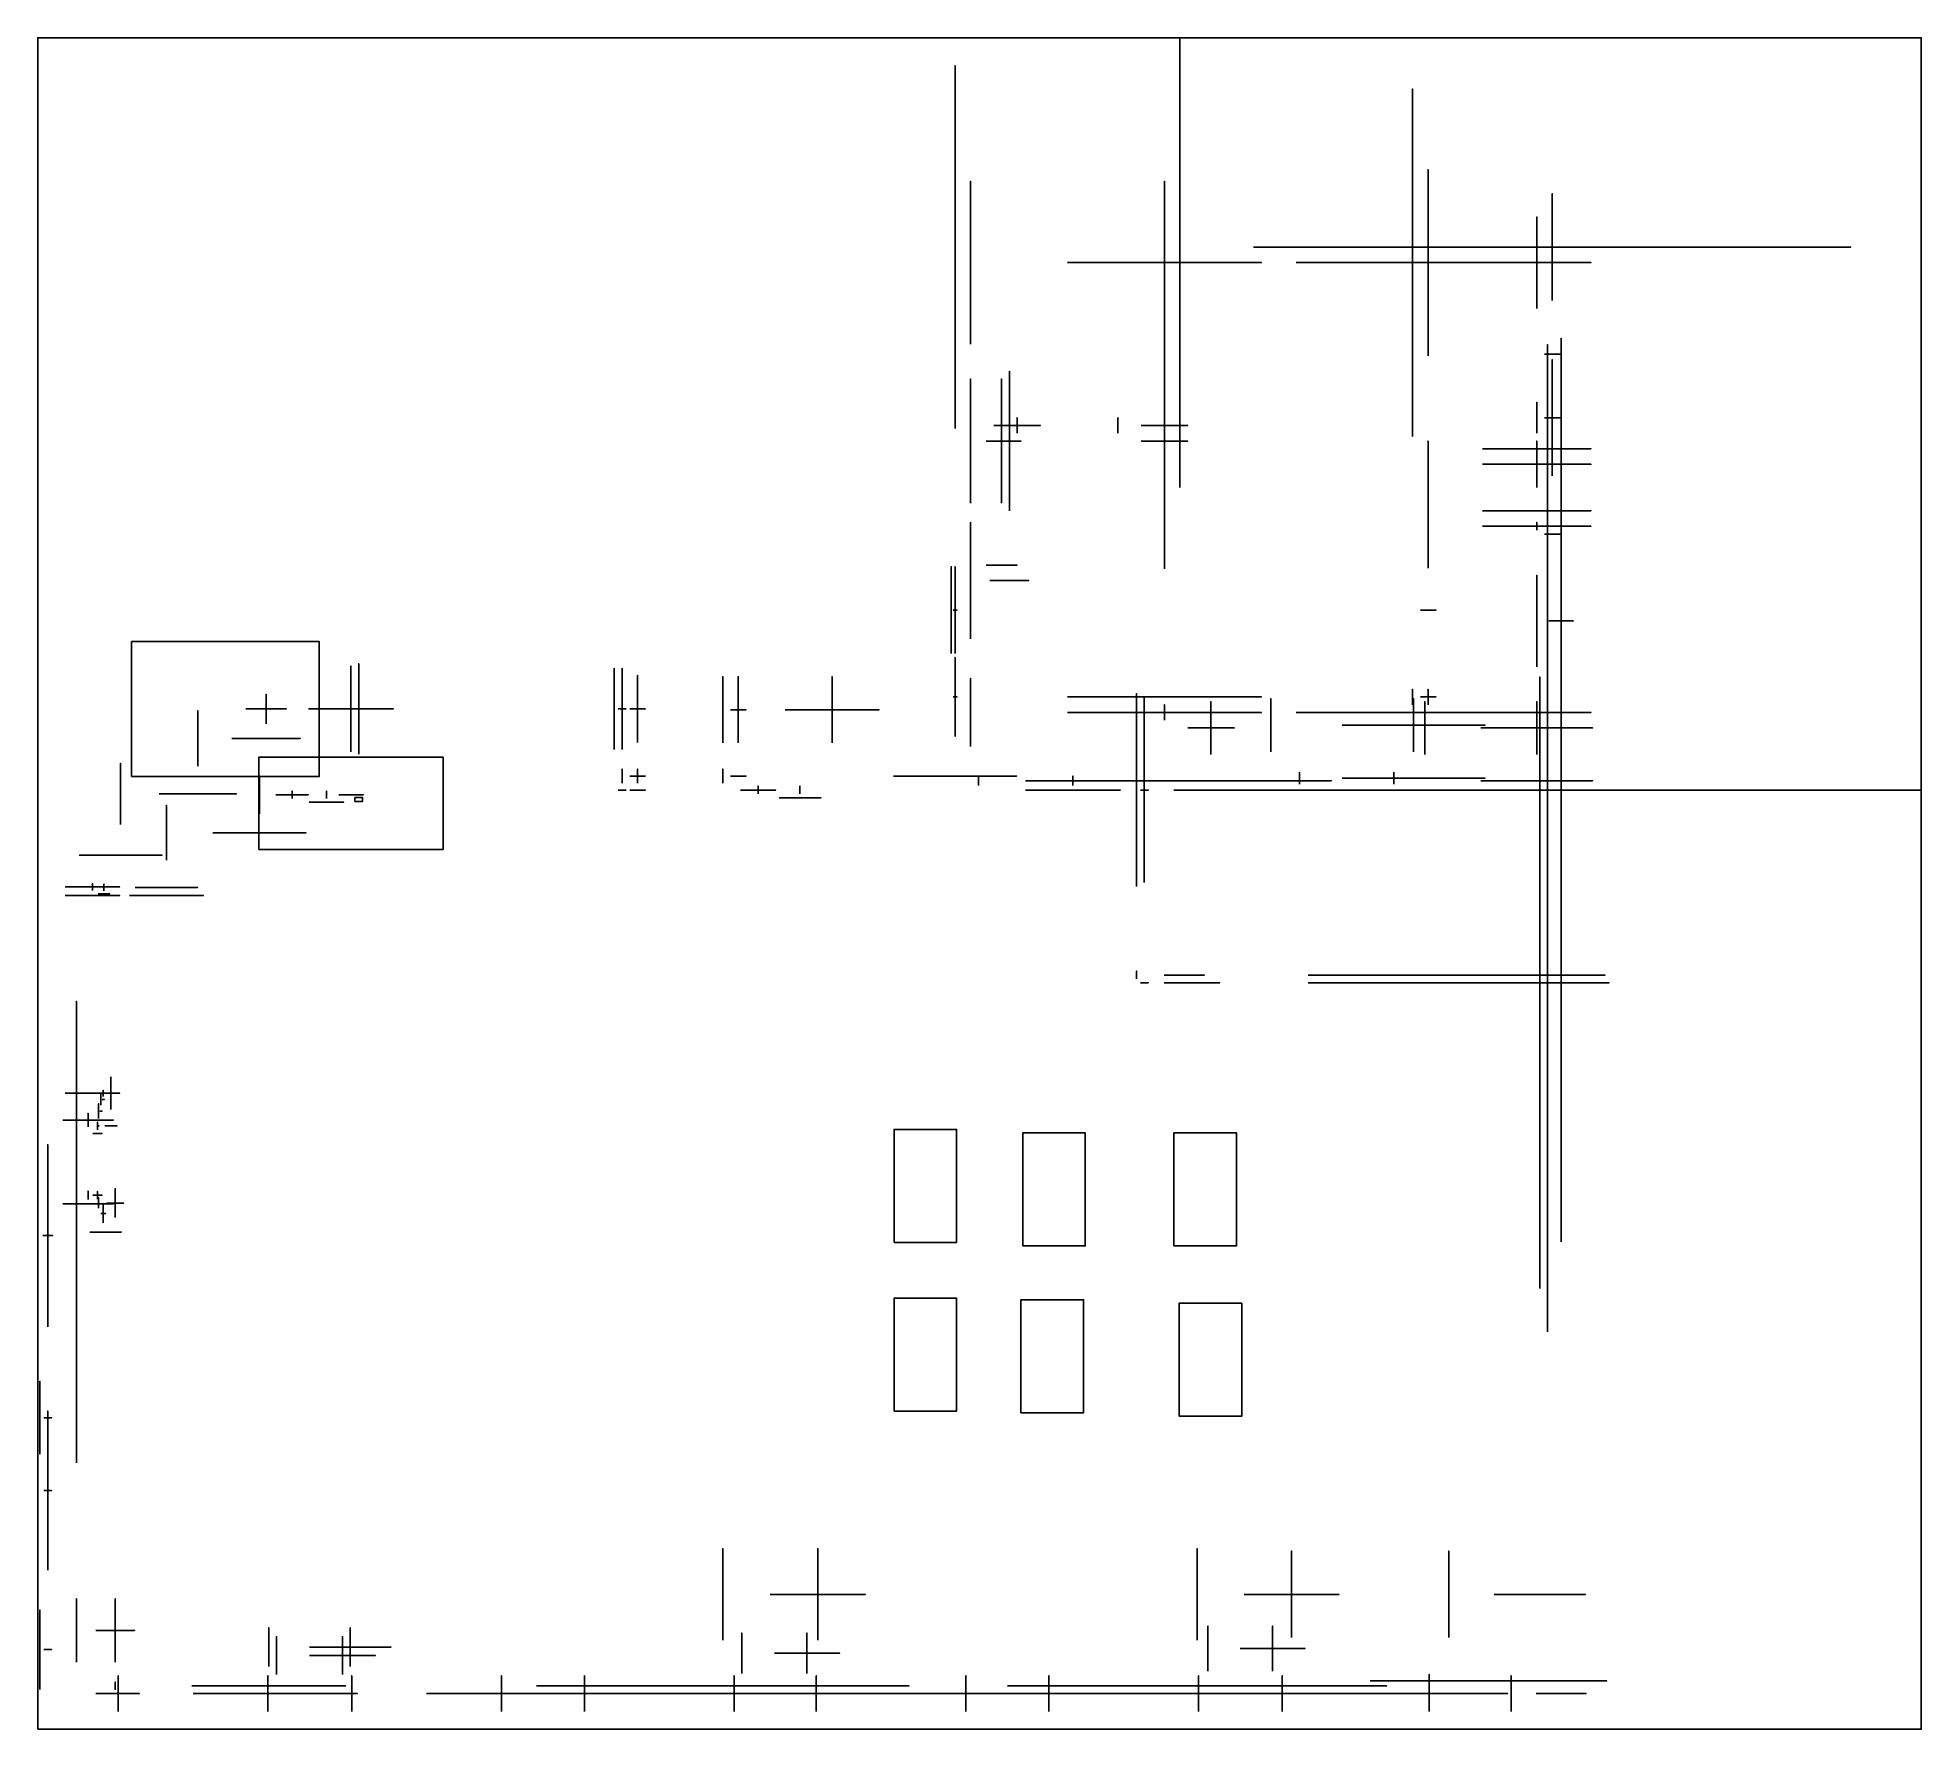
# Model space of a CAD drawing. Header units: metres. Extents: x 610 to 24900, y 492 to 22302.
import ezdxf

# ---------------------------------------------------------------- set-up
doc = ezdxf.new("R2010")
doc.units = ezdxf.units.M
for name, color, linetype, true_color in [('FLOOR', 1, 'Continuous', 0x808080), ('SHELF', 1, 'Continuous', 0xf39c12), ('WALL', 1, 'Continuous', 0x4a90e2)]:
    doc.layers.add(name, color=color, linetype=linetype, true_color=true_color)

msp = doc.modelspace()

# ---------------------------------------------------------------- linework, layer by layer
at = {"layer": 'FLOOR'}
msp.add_lwpolyline([(609.7, 491.9), (24899.7, 491.9), (24899.7, 22301.9), (609.7, 22301.9), (609.7, 491.9)], dxfattribs=at)
at = {"layer": 'SHELF'}
for points in [[(11652.5, 6769.8, 1800), (12459.6, 6769.8, 1800), (12459.6, 8226.8, 1800), (11652.5, 8226.8, 1800), (11652.5, 6769.8, 1800)], [(13311.5, 6725, 1800), (14118.6, 6725, 1800), (14118.6, 8182, 1800), (13311.5, 8182, 1800), (13311.5, 6725, 1800)], [(15262.1, 6725, 1800), (16069.2, 6725, 1800), (16069.2, 8182, 1800), (15262.1, 8182, 1800), (15262.1, 6725, 1800)], [(11652.5, 4595.6, 1800), (12459.6, 4595.6, 1800), (12459.6, 6052.6, 1800), (11652.5, 6052.6, 1800), (11652.5, 4595.6, 1800)], [(13289.1, 4573.2, 1800), (14096.2, 4573.2, 1800), (14096.2, 6030.2, 1800), (13289.1, 6030.2, 1800), (13289.1, 4573.2, 1800)], [(15329.3, 4528.3, 1800), (16136.4, 4528.3, 1800), (16136.4, 5985.3, 1800), (15329.3, 5985.3, 1800), (15329.3, 4528.3, 1800)]]:
    msp.add_polyline3d(points, dxfattribs=at)
at = {"layer": 'WALL'}
for points in [[(15339.7, 16501.9, 2800), (15339.7, 16501.9, 2800), (15339.7, 22301.9, 2800), (15339.7, 22301.9, 2800), (15339.7, 16501.9, 2800)], [(15339.7, 16501.9, 2800), (15339.7, 16501.9, 2800), (15339.7, 22301.9, 2800), (15339.7, 22301.9, 2800), (15339.7, 16501.9, 2800)], [(12439.7, 17261.9, 2800), (12439.7, 17261.9, 2800), (12439.7, 21941.9, 2800), (12439.7, 21941.9, 2800), (12439.7, 17261.9, 2800)], [(12439.7, 17261.9, 2800), (12439.7, 17261.9, 2800), (12439.7, 21941.9, 2800), (12439.7, 21941.9, 2800), (12439.7, 17261.9, 2800)], [(18339.7, 17161.9, 2800), (18339.7, 17161.9, 2800), (18339.7, 21641.9, 2800), (18339.7, 21641.9, 2800), (18339.7, 17161.9, 2800)], [(18339.7, 17161.9, 2800), (18339.7, 17161.9, 2800), (18339.7, 21641.9, 2800), (18339.7, 21641.9, 2800), (18339.7, 17161.9, 2800)], [(12639.7, 18351.9, 2800), (12639.7, 18351.9, 2800), (12639.7, 20451.9, 2800), (12639.7, 20451.9, 2800), (12639.7, 18351.9, 2800)], [(12639.7, 18351.9, 2800), (12639.7, 18351.9, 2800), (12639.7, 20451.9, 2800), (12639.7, 20451.9, 2800), (12639.7, 18351.9, 2800)], [(15139.7, 18351.9, 2800), (15139.7, 18351.9, 2800), (15139.7, 20451.9, 2800), (15139.7, 20451.9, 2800), (15139.7, 18351.9, 2800)], [(15139.7, 18351.9, 2800), (15139.7, 18351.9, 2800), (15139.7, 20451.9, 2800), (15139.7, 20451.9, 2800), (15139.7, 18351.9, 2800)], [(18539.7, 18201.9, 2800), (18539.7, 18201.9, 2800), (18539.7, 20601.9, 2800), (18539.7, 20601.9, 2800), (18539.7, 18201.9, 2800)], [(18539.7, 18201.9, 2800), (18539.7, 18201.9, 2800), (18539.7, 20601.9, 2800), (18539.7, 20601.9, 2800), (18539.7, 18201.9, 2800)], [(20139.7, 18911.9, 2800), (20139.7, 18911.9, 2800), (20139.7, 20291.9, 2800), (20139.7, 20291.9, 2800), (20139.7, 18911.9, 2800)], [(20139.7, 18911.9, 2800), (20139.7, 18911.9, 2800), (20139.7, 20291.9, 2800), (20139.7, 20291.9, 2800), (20139.7, 18911.9, 2800)], [(19939.7, 18811.9, 2800), (19939.7, 18811.9, 2800), (19939.7, 19991.9, 2800), (19939.7, 19991.9, 2800), (19939.7, 18811.9, 2800)], [(19939.7, 18811.9, 2800), (19939.7, 18811.9, 2800), (19939.7, 19991.9, 2800), (19939.7, 19991.9, 2800), (19939.7, 18811.9, 2800)], [(16289.7, 19601.9, 2800), (23989.7, 19601.9, 2800), (23989.7, 19601.9, 2800), (16289.7, 19601.9, 2800), (16289.7, 19601.9, 2800)], [(16289.7, 19601.9, 2800), (23989.7, 19601.9, 2800), (23989.7, 19601.9, 2800), (16289.7, 19601.9, 2800), (16289.7, 19601.9, 2800)], [(13889.7, 19401.9, 2800), (16389.7, 19401.9, 2800), (16389.7, 19401.9, 2800), (13889.7, 19401.9, 2800), (13889.7, 19401.9, 2800)], [(13889.7, 19401.9, 2800), (16389.7, 19401.9, 2800), (16389.7, 19401.9, 2800), (13889.7, 19401.9, 2800), (13889.7, 19401.9, 2800)], [(16839.7, 19401.9, 2800), (19839.7, 19401.9, 2800), (19839.7, 19401.9, 2800), (16839.7, 19401.9, 2800), (16839.7, 19401.9, 2800)], [(16839.7, 19401.9, 2800), (19839.7, 19401.9, 2800), (19839.7, 19401.9, 2800), (16839.7, 19401.9, 2800), (16839.7, 19401.9, 2800)], [(19239.7, 19401.9, 2800), (20639.7, 19401.9, 2800), (20639.7, 19401.9, 2800), (19239.7, 19401.9, 2800), (19239.7, 19401.9, 2800)], [(19239.7, 19401.9, 2800), (20639.7, 19401.9, 2800), (20639.7, 19401.9, 2800), (19239.7, 19401.9, 2800), (19239.7, 19401.9, 2800)], [(15139.7, 15451.9, 2800), (15139.7, 15451.9, 2800), (15139.7, 18751.9, 2800), (15139.7, 18751.9, 2800), (15139.7, 15451.9, 2800)], [(15139.7, 15451.9, 2800), (15139.7, 15451.9, 2800), (15139.7, 18751.9, 2800), (15139.7, 18751.9, 2800), (15139.7, 15451.9, 2800)], [(20039.7, 18221.9, 2800), (20239.7, 18221.9, 2800), (20239.7, 18221.9, 2800), (20039.7, 18221.9, 2800), (20039.7, 18221.9, 2800)], [(20039.7, 18221.9, 2800), (20239.7, 18221.9, 2800), (20239.7, 18221.9, 2800), (20039.7, 18221.9, 2800), (20039.7, 18221.9, 2800)], [(20079.7, 6859.4, 2800), (20079.7, 6859.4, 2800), (20079.7, 18344.4, 2800), (20079.7, 18344.4, 2800), (20079.7, 6859.4, 2800)], [(20253.7, 6776.9, 2800), (20253.7, 6776.9, 2800), (20253.7, 18426.9, 2800), (20253.7, 18426.9, 2800), (20253.7, 6776.9, 2800)], [(20253.7, 6776.9, 2800), (20253.7, 6776.9, 2800), (20253.7, 18426.9, 2800), (20253.7, 18426.9, 2800), (20253.7, 6776.9, 2800)], [(13139.7, 16201.9, 2800), (13139.7, 16201.9, 2800), (13139.7, 18001.9, 2800), (13139.7, 18001.9, 2800), (13139.7, 16201.9, 2800)], [(13139.7, 16201.9, 2800), (13139.7, 16201.9, 2800), (13139.7, 18001.9, 2800), (13139.7, 18001.9, 2800), (13139.7, 16201.9, 2800)], [(20139.7, 16651.9, 2800), (20139.7, 16651.9, 2800), (20139.7, 18151.9, 2800), (20139.7, 18151.9, 2800), (20139.7, 16651.9, 2800)], [(20139.7, 16651.9, 2800), (20139.7, 16651.9, 2800), (20139.7, 18151.9, 2800), (20139.7, 18151.9, 2800), (20139.7, 16651.9, 2800)], [(12639.7, 16301.9, 2800), (12639.7, 16301.9, 2800), (12639.7, 17901.9, 2800), (12639.7, 17901.9, 2800), (12639.7, 16301.9, 2800)], [(12639.7, 16301.9, 2800), (12639.7, 16301.9, 2800), (12639.7, 17901.9, 2800), (12639.7, 17901.9, 2800), (12639.7, 16301.9, 2800)], [(13039.7, 16301.9, 2800), (13039.7, 16301.9, 2800), (13039.7, 17901.9, 2800), (13039.7, 17901.9, 2800), (13039.7, 16301.9, 2800)], [(13039.7, 16301.9, 2800), (13039.7, 16301.9, 2800), (13039.7, 17901.9, 2800), (13039.7, 17901.9, 2800), (13039.7, 16301.9, 2800)], [(19939.7, 17201.9, 2800), (19939.7, 17201.9, 2800), (19939.7, 17601.9, 2800), (19939.7, 17601.9, 2800), (19939.7, 17201.9, 2800)], [(19939.7, 17201.9, 2800), (19939.7, 17201.9, 2800), (19939.7, 17601.9, 2800), (19939.7, 17601.9, 2800), (19939.7, 17201.9, 2800)], [(12939.7, 17301.9, 2800), (13539.7, 17301.9, 2800), (13539.7, 17301.9, 2800), (12939.7, 17301.9, 2800), (12939.7, 17301.9, 2800)], [(12939.7, 17301.9, 2800), (13539.7, 17301.9, 2800), (13539.7, 17301.9, 2800), (12939.7, 17301.9, 2800), (12939.7, 17301.9, 2800)], [(13239.7, 17201.9, 2800), (13239.7, 17201.9, 2800), (13239.7, 17401.9, 2800), (13239.7, 17401.9, 2800), (13239.7, 17201.9, 2800)], [(13239.7, 17201.9, 2800), (13239.7, 17201.9, 2800), (13239.7, 17401.9, 2800), (13239.7, 17401.9, 2800), (13239.7, 17201.9, 2800)], [(14539.7, 17201.9, 2800), (14539.7, 17201.9, 2800), (14539.7, 17401.9, 2800), (14539.7, 17401.9, 2800), (14539.7, 17201.9, 2800)], [(14539.7, 17201.9, 2800), (14539.7, 17201.9, 2800), (14539.7, 17401.9, 2800), (14539.7, 17401.9, 2800), (14539.7, 17201.9, 2800)], [(14839.7, 17301.9, 2800), (15439.7, 17301.9, 2800), (15439.7, 17301.9, 2800), (14839.7, 17301.9, 2800), (14839.7, 17301.9, 2800)], [(14839.7, 17301.9, 2800), (15439.7, 17301.9, 2800), (15439.7, 17301.9, 2800), (14839.7, 17301.9, 2800), (14839.7, 17301.9, 2800)], [(20039.7, 17401.9, 2800), (20239.7, 17401.9, 2800), (20239.7, 17401.9, 2800), (20039.7, 17401.9, 2800), (20039.7, 17401.9, 2800)], [(20039.7, 17401.9, 2800), (20239.7, 17401.9, 2800), (20239.7, 17401.9, 2800), (20039.7, 17401.9, 2800), (20039.7, 17401.9, 2800)], [(12839.7, 17101.9, 2800), (13239.7, 17101.9, 2800), (13239.7, 17101.9, 2800), (12839.7, 17101.9, 2800), (12839.7, 17101.9, 2800)], [(12839.7, 17101.9, 2800), (13239.7, 17101.9, 2800), (13239.7, 17101.9, 2800), (12839.7, 17101.9, 2800), (12839.7, 17101.9, 2800)], [(13189.7, 17101.9, 2800), (13289.7, 17101.9, 2800), (13289.7, 17101.9, 2800), (13189.7, 17101.9, 2800), (13189.7, 17101.9, 2800)], [(13189.7, 17101.9, 2800), (13289.7, 17101.9, 2800), (13289.7, 17101.9, 2800), (13189.7, 17101.9, 2800), (13189.7, 17101.9, 2800)], [(14839.7, 17101.9, 2800), (15439.7, 17101.9, 2800), (15439.7, 17101.9, 2800), (14839.7, 17101.9, 2800), (14839.7, 17101.9, 2800)], [(14839.7, 17101.9, 2800), (15439.7, 17101.9, 2800), (15439.7, 17101.9, 2800), (14839.7, 17101.9, 2800), (14839.7, 17101.9, 2800)], [(18539.7, 16501.9, 2800), (18539.7, 16501.9, 2800), (18539.7, 17101.9, 2800), (18539.7, 17101.9, 2800), (18539.7, 16501.9, 2800)], [(18539.7, 16501.9, 2800), (18539.7, 16501.9, 2800), (18539.7, 17101.9, 2800), (18539.7, 17101.9, 2800), (18539.7, 16501.9, 2800)], [(19939.7, 16501.9, 2800), (19939.7, 16501.9, 2800), (19939.7, 17101.9, 2800), (19939.7, 17101.9, 2800), (19939.7, 16501.9, 2800)], [(19939.7, 16501.9, 2800), (19939.7, 16501.9, 2800), (19939.7, 17101.9, 2800), (19939.7, 17101.9, 2800), (19939.7, 16501.9, 2800)], [(19239.7, 17001.9, 2800), (20639.7, 17001.9, 2800), (20639.7, 17001.9, 2800), (19239.7, 17001.9, 2800), (19239.7, 17001.9, 2800)], [(19239.7, 17001.9, 2800), (20639.7, 17001.9, 2800), (20639.7, 17001.9, 2800), (19239.7, 17001.9, 2800), (19239.7, 17001.9, 2800)], [(19239.7, 16801.9, 2800), (20639.7, 16801.9, 2800), (20639.7, 16801.9, 2800), (19239.7, 16801.9, 2800), (19239.7, 16801.9, 2800)], [(19239.7, 16801.9, 2800), (20639.7, 16801.9, 2800), (20639.7, 16801.9, 2800), (19239.7, 16801.9, 2800), (19239.7, 16801.9, 2800)], [(18539.7, 15461.9, 2800), (18539.7, 15461.9, 2800), (18539.7, 16541.9, 2800), (18539.7, 16541.9, 2800), (18539.7, 15461.9, 2800)], [(18539.7, 15461.9, 2800), (18539.7, 15461.9, 2800), (18539.7, 16541.9, 2800), (18539.7, 16541.9, 2800), (18539.7, 15461.9, 2800)], [(12639.7, 14551.9, 2800), (12639.7, 14551.9, 2800), (12639.7, 16051.9, 2800), (12639.7, 16051.9, 2800), (12639.7, 14551.9, 2800)], [(12639.7, 14551.9, 2800), (12639.7, 14551.9, 2800), (12639.7, 16051.9, 2800), (12639.7, 16051.9, 2800), (12639.7, 14551.9, 2800)], [(19239.7, 16201.9, 2800), (20639.7, 16201.9, 2800), (20639.7, 16201.9, 2800), (19239.7, 16201.9, 2800), (19239.7, 16201.9, 2800)], [(19239.7, 16201.9, 2800), (20639.7, 16201.9, 2800), (20639.7, 16201.9, 2800), (19239.7, 16201.9, 2800), (19239.7, 16201.9, 2800)], [(19939.7, 15951.9, 2800), (19939.7, 15951.9, 2800), (19939.7, 16051.9, 2800), (19939.7, 16051.9, 2800), (19939.7, 15951.9, 2800)], [(19939.7, 15951.9, 2800), (19939.7, 15951.9, 2800), (19939.7, 16051.9, 2800), (19939.7, 16051.9, 2800), (19939.7, 15951.9, 2800)], [(19239.7, 16001.9, 2800), (20639.7, 16001.9, 2800), (20639.7, 16001.9, 2800), (19239.7, 16001.9, 2800), (19239.7, 16001.9, 2800)], [(19239.7, 16001.9, 2800), (20639.7, 16001.9, 2800), (20639.7, 16001.9, 2800), (19239.7, 16001.9, 2800), (19239.7, 16001.9, 2800)], [(20039.7, 15901.9, 2800), (20239.7, 15901.9, 2800), (20239.7, 15901.9, 2800), (20039.7, 15901.9, 2800), (20039.7, 15901.9, 2800)], [(20039.7, 15901.9, 2800), (20239.7, 15901.9, 2800), (20239.7, 15901.9, 2800), (20039.7, 15901.9, 2800), (20039.7, 15901.9, 2800)], [(20253.7, 13691.9, 2800), (20253.7, 13691.9, 2800), (20253.7, 15871.9, 2800), (20253.7, 15871.9, 2800), (20253.7, 13691.9, 2800)], [(20253.7, 13691.9, 2800), (20253.7, 13691.9, 2800), (20253.7, 15871.9, 2800), (20253.7, 15871.9, 2800), (20253.7, 13691.9, 2800)], [(12389.7, 14361.9, 2800), (12389.7, 14361.9, 2800), (12389.7, 15481.9, 2800), (12389.7, 15481.9, 2800), (12389.7, 14361.9, 2800)], [(12439.7, 14361.9, 2800), (12439.7, 14361.9, 2800), (12439.7, 15481.9, 2800), (12439.7, 15481.9, 2800), (12439.7, 14361.9, 2800)], [(12439.7, 14361.9, 2800), (12439.7, 14361.9, 2800), (12439.7, 15481.9, 2800), (12439.7, 15481.9, 2800), (12439.7, 14361.9, 2800)], [(12839.7, 15501.9, 2800), (13239.7, 15501.9, 2800), (13239.7, 15501.9, 2800), (12839.7, 15501.9, 2800), (12839.7, 15501.9, 2800)], [(12839.7, 15501.9, 2800), (13239.7, 15501.9, 2800), (13239.7, 15501.9, 2800), (12839.7, 15501.9, 2800), (12839.7, 15501.9, 2800)], [(19939.7, 14191.9, 2800), (19939.7, 14191.9, 2800), (19939.7, 15371.9, 2800), (19939.7, 15371.9, 2800), (19939.7, 14191.9, 2800)], [(19939.7, 14191.9, 2800), (19939.7, 14191.9, 2800), (19939.7, 15371.9, 2800), (19939.7, 15371.9, 2800), (19939.7, 14191.9, 2800)], [(12889.7, 15301.9, 2800), (13389.7, 15301.9, 2800), (13389.7, 15301.9, 2800), (12889.7, 15301.9, 2800), (12889.7, 15301.9, 2800)], [(12889.7, 15301.9, 2800), (13389.7, 15301.9, 2800), (13389.7, 15301.9, 2800), (12889.7, 15301.9, 2800), (12889.7, 15301.9, 2800)], [(12414.7, 14921.9, 2800), (12464.7, 14921.9, 2800), (12464.7, 14921.9, 2800), (12414.7, 14921.9, 2800), (12414.7, 14921.9, 2800)], [(18439.7, 14921.9, 2800), (18639.7, 14921.9, 2800), (18639.7, 14921.9, 2800), (18439.7, 14921.9, 2800), (18439.7, 14921.9, 2800)], [(18439.7, 14921.9, 2800), (18639.7, 14921.9, 2800), (18639.7, 14921.9, 2800), (18439.7, 14921.9, 2800), (18439.7, 14921.9, 2800)], [(20079.7, 5616.9, 2800), (20079.7, 5616.9, 2800), (20079.7, 14616.9, 2800), (20079.7, 14616.9, 2800), (20079.7, 5616.9, 2800)], [(20096.7, 14781.9, 2800), (20410.7, 14781.9, 2800), (20410.7, 14781.9, 2800), (20096.7, 14781.9, 2800), (20096.7, 14781.9, 2800)], [(20096.7, 14781.9, 2800), (20410.7, 14781.9, 2800), (20410.7, 14781.9, 2800), (20096.7, 14781.9, 2800), (20096.7, 14781.9, 2800)], [(1819.7, 12776.9, 2800), (4239.7, 12776.9, 2800), (4239.7, 14516.9, 2800), (1819.7, 14516.9, 2800), (1819.7, 12776.9, 2800)], [(4649.7, 13094.4, 2800), (4649.7, 13094.4, 2800), (4649.7, 14199.4, 2800), (4649.7, 14199.4, 2800), (4649.7, 13094.4, 2800)], [(4649.7, 13094.4, 2800), (4649.7, 13094.4, 2800), (4649.7, 14199.4, 2800), (4649.7, 14199.4, 2800), (4649.7, 13094.4, 2800)], [(4749.7, 13063.5, 2800), (4749.7, 13063.5, 2800), (4749.7, 14230.2, 2800), (4749.7, 14230.2, 2800), (4749.7, 13063.5, 2800)], [(8044.7, 13124.4, 2800), (8044.7, 13124.4, 2800), (8044.7, 14169.4, 2800), (8044.7, 14169.4, 2800), (8044.7, 13124.4, 2800)], [(8144.7, 13124.4, 2800), (8144.7, 13124.4, 2800), (8144.7, 14169.4, 2800), (8144.7, 14169.4, 2800), (8144.7, 13124.4, 2800)], [(12439.7, 13291.9, 2800), (12439.7, 13291.9, 2800), (12439.7, 14311.9, 2800), (12439.7, 14311.9, 2800), (12439.7, 13291.9, 2800)], [(12439.7, 13291.9, 2800), (12439.7, 13291.9, 2800), (12439.7, 14311.9, 2800), (12439.7, 14311.9, 2800), (12439.7, 13291.9, 2800)], [(8144.7, 13214.4, 2800), (8144.7, 13214.4, 2800), (8144.7, 14079.4, 2800), (8144.7, 14079.4, 2800), (8144.7, 13214.4, 2800)], [(8344.7, 13214.4, 2800), (8344.7, 13214.4, 2800), (8344.7, 14079.4, 2800), (8344.7, 14079.4, 2800), (8344.7, 13214.4, 2800)], [(9444.7, 13209.4, 2800), (9444.7, 13209.4, 2800), (9444.7, 14064.4, 2800), (9444.7, 14064.4, 2800), (9444.7, 13209.4, 2800)], [(9644.7, 13209.4, 2800), (9644.7, 13209.4, 2800), (9644.7, 14064.4, 2800), (9644.7, 14064.4, 2800), (9644.7, 13209.4, 2800)], [(9644.7, 13209.4, 2800), (9644.7, 13209.4, 2800), (9644.7, 14064.4, 2800), (9644.7, 14064.4, 2800), (9644.7, 13209.4, 2800)], [(9644.7, 13209.4, 2800), (9644.7, 13209.4, 2800), (9644.7, 14064.4, 2800), (9644.7, 14064.4, 2800), (9644.7, 13209.4, 2800)], [(10854.7, 13209.4, 2800), (10854.7, 13209.4, 2800), (10854.7, 14064.4, 2800), (10854.7, 14064.4, 2800), (10854.7, 13209.4, 2800)], [(10854.7, 13209.4, 2800), (10854.7, 13209.4, 2800), (10854.7, 14064.4, 2800), (10854.7, 14064.4, 2800), (10854.7, 13209.4, 2800)], [(12639.7, 13161.9, 2800), (12639.7, 13161.9, 2800), (12639.7, 14041.9, 2800), (12639.7, 14041.9, 2800), (12639.7, 13161.9, 2800)], [(12639.7, 13161.9, 2800), (12639.7, 13161.9, 2800), (12639.7, 14041.9, 2800), (12639.7, 14041.9, 2800), (12639.7, 13161.9, 2800)], [(18339.7, 13701.9, 2800), (18339.7, 13701.9, 2800), (18339.7, 13901.9, 2800), (18339.7, 13901.9, 2800), (18339.7, 13701.9, 2800)], [(18339.7, 13701.9, 2800), (18339.7, 13701.9, 2800), (18339.7, 13901.9, 2800), (18339.7, 13901.9, 2800), (18339.7, 13701.9, 2800)], [(18539.7, 13701.9, 2800), (18539.7, 13701.9, 2800), (18539.7, 13901.9, 2800), (18539.7, 13901.9, 2800), (18539.7, 13701.9, 2800)], [(18539.7, 13701.9, 2800), (18539.7, 13701.9, 2800), (18539.7, 13901.9, 2800), (18539.7, 13901.9, 2800), (18539.7, 13701.9, 2800)], [(19979.7, 6174.4, 2800), (19979.7, 6174.4, 2800), (19979.7, 14059.4, 2800), (19979.7, 14059.4, 2800), (19979.7, 6174.4, 2800)], [(2674.7, 12909.4, 2800), (2674.7, 12909.4, 2800), (2674.7, 13624.4, 2800), (2674.7, 13624.4, 2800), (2674.7, 12909.4, 2800)], [(2674.7, 12909.4, 2800), (2674.7, 12909.4, 2800), (2674.7, 13624.4, 2800), (2674.7, 13624.4, 2800), (2674.7, 12909.4, 2800)], [(2674.7, 12909.4, 2800), (2674.7, 12909.4, 2800), (2674.7, 13624.4, 2800), (2674.7, 13624.4, 2800), (2674.7, 12909.4, 2800)], [(3292.2, 13646.9, 2800), (3817.2, 13646.9, 2800), (3817.2, 13646.9, 2800), (3292.2, 13646.9, 2800), (3292.2, 13646.9, 2800)], [(3554.7, 13456.9, 2800), (3554.7, 13456.9, 2800), (3554.7, 13836.9, 2800), (3554.7, 13836.9, 2800), (3554.7, 13456.9, 2800)], [(3554.7, 13456.9, 2800), (3554.7, 13456.9, 2800), (3554.7, 13836.9, 2800), (3554.7, 13836.9, 2800), (3554.7, 13456.9, 2800)], [(3554.7, 13456.9, 2800), (3554.7, 13456.9, 2800), (3554.7, 13836.9, 2800), (3554.7, 13836.9, 2800), (3554.7, 13456.9, 2800)], [(4102.2, 13646.9, 2800), (5197.2, 13646.9, 2800), (5197.2, 13646.9, 2800), (4102.2, 13646.9, 2800), (4102.2, 13646.9, 2800)], [(4102.2, 13646.9, 2800), (5197.2, 13646.9, 2800), (5197.2, 13646.9, 2800), (4102.2, 13646.9, 2800), (4102.2, 13646.9, 2800)], [(4699.7, 13646.9, 2800), (4799.7, 13646.9, 2800), (4799.7, 13646.9, 2800), (4699.7, 13646.9, 2800), (4699.7, 13646.9, 2800)], [(8094.7, 13646.9, 2800), (8194.7, 13646.9, 2800), (8194.7, 13646.9, 2800), (8094.7, 13646.9, 2800), (8094.7, 13646.9, 2800)], [(8244.7, 13646.9, 2800), (8444.7, 13646.9, 2800), (8444.7, 13646.9, 2800), (8244.7, 13646.9, 2800), (8244.7, 13646.9, 2800)], [(9544.7, 13636.9, 2800), (9744.7, 13636.9, 2800), (9744.7, 13636.9, 2800), (9544.7, 13636.9, 2800), (9544.7, 13636.9, 2800)], [(10249.7, 13636.9, 2800), (11459.7, 13636.9, 2800), (11459.7, 13636.9, 2800), (10249.7, 13636.9, 2800), (10249.7, 13636.9, 2800)], [(10249.7, 13636.9, 2800), (11459.7, 13636.9, 2800), (11459.7, 13636.9, 2800), (10249.7, 13636.9, 2800), (10249.7, 13636.9, 2800)], [(12414.7, 13801.9, 2800), (12464.7, 13801.9, 2800), (12464.7, 13801.9, 2800), (12414.7, 13801.9, 2800), (12414.7, 13801.9, 2800)], [(13889.7, 13801.9, 2800), (16389.7, 13801.9, 2800), (16389.7, 13801.9, 2800), (13889.7, 13801.9, 2800), (13889.7, 13801.9, 2800)], [(13889.7, 13801.9, 2800), (16389.7, 13801.9, 2800), (16389.7, 13801.9, 2800), (13889.7, 13801.9, 2800), (13889.7, 13801.9, 2800)], [(14779.7, 11359.4, 2800), (14779.7, 11359.4, 2800), (14779.7, 13844.4, 2800), (14779.7, 13844.4, 2800), (14779.7, 11359.4, 2800)], [(14879.7, 11409.4, 2800), (14879.7, 11409.4, 2800), (14879.7, 13794.4, 2800), (14879.7, 13794.4, 2800), (14879.7, 11409.4, 2800)], [(15139.7, 13501.9, 2800), (15139.7, 13501.9, 2800), (15139.7, 13701.9, 2800), (15139.7, 13701.9, 2800), (15139.7, 13501.9, 2800)], [(15139.7, 13501.9, 2800), (15139.7, 13501.9, 2800), (15139.7, 13701.9, 2800), (15139.7, 13701.9, 2800), (15139.7, 13501.9, 2800)], [(15739.7, 13061.9, 2800), (15739.7, 13061.9, 2800), (15739.7, 13741.9, 2800), (15739.7, 13741.9, 2800), (15739.7, 13061.9, 2800)], [(15739.7, 13061.9, 2800), (15739.7, 13061.9, 2800), (15739.7, 13741.9, 2800), (15739.7, 13741.9, 2800), (15739.7, 13061.9, 2800)], [(16509.7, 13096.4, 2800), (16509.7, 13096.4, 2800), (16509.7, 13781.4, 2800), (16509.7, 13781.4, 2800), (16509.7, 13096.4, 2800)], [(16509.7, 13096.4, 2800), (16509.7, 13096.4, 2800), (16509.7, 13781.4, 2800), (16509.7, 13781.4, 2800), (16509.7, 13096.4, 2800)], [(18352.2, 13096.4, 2800), (18352.2, 13096.4, 2800), (18352.2, 13781.4, 2800), (18352.2, 13781.4, 2800), (18352.2, 13096.4, 2800)], [(18352.2, 13096.4, 2800), (18352.2, 13096.4, 2800), (18352.2, 13781.4, 2800), (18352.2, 13781.4, 2800), (18352.2, 13096.4, 2800)], [(18439.7, 13801.9, 2800), (18639.7, 13801.9, 2800), (18639.7, 13801.9, 2800), (18439.7, 13801.9, 2800), (18439.7, 13801.9, 2800)], [(18439.7, 13801.9, 2800), (18639.7, 13801.9, 2800), (18639.7, 13801.9, 2800), (18439.7, 13801.9, 2800), (18439.7, 13801.9, 2800)], [(18497.2, 13061.9, 2800), (18497.2, 13061.9, 2800), (18497.2, 13741.9, 2800), (18497.2, 13741.9, 2800), (18497.2, 13061.9, 2800)], [(18497.2, 13061.9, 2800), (18497.2, 13061.9, 2800), (18497.2, 13741.9, 2800), (18497.2, 13741.9, 2800), (18497.2, 13061.9, 2800)], [(19939.7, 13061.9, 2800), (19939.7, 13061.9, 2800), (19939.7, 13741.9, 2800), (19939.7, 13741.9, 2800), (19939.7, 13061.9, 2800)], [(19939.7, 13061.9, 2800), (19939.7, 13061.9, 2800), (19939.7, 13741.9, 2800), (19939.7, 13741.9, 2800), (19939.7, 13061.9, 2800)], [(13889.7, 13601.9, 2800), (16389.7, 13601.9, 2800), (16389.7, 13601.9, 2800), (13889.7, 13601.9, 2800), (13889.7, 13601.9, 2800)], [(13889.7, 13601.9, 2800), (16389.7, 13601.9, 2800), (16389.7, 13601.9, 2800), (13889.7, 13601.9, 2800), (13889.7, 13601.9, 2800)], [(15439.7, 13401.9, 2800), (16039.7, 13401.9, 2800), (16039.7, 13401.9, 2800), (15439.7, 13401.9, 2800), (15439.7, 13401.9, 2800)], [(15439.7, 13401.9, 2800), (16039.7, 13401.9, 2800), (16039.7, 13401.9, 2800), (15439.7, 13401.9, 2800), (15439.7, 13401.9, 2800)], [(16839.7, 13601.9, 2800), (19839.7, 13601.9, 2800), (19839.7, 13601.9, 2800), (16839.7, 13601.9, 2800), (16839.7, 13601.9, 2800)], [(16839.7, 13601.9, 2800), (19839.7, 13601.9, 2800), (19839.7, 13601.9, 2800), (16839.7, 13601.9, 2800), (16839.7, 13601.9, 2800)], [(17431, 13438.9, 2800), (19273.5, 13438.9, 2800), (19273.5, 13438.9, 2800), (17431, 13438.9, 2800), (17431, 13438.9, 2800)], [(17431, 13438.9, 2800), (19273.5, 13438.9, 2800), (19273.5, 13438.9, 2800), (17431, 13438.9, 2800), (17431, 13438.9, 2800)], [(19218.5, 13401.9, 2800), (20661, 13401.9, 2800), (20661, 13401.9, 2800), (19218.5, 13401.9, 2800), (19218.5, 13401.9, 2800)], [(19218.5, 13401.9, 2800), (20661, 13401.9, 2800), (20661, 13401.9, 2800), (19218.5, 13401.9, 2800), (19218.5, 13401.9, 2800)], [(19239.7, 13601.9, 2800), (20639.7, 13601.9, 2800), (20639.7, 13601.9, 2800), (19239.7, 13601.9, 2800), (19239.7, 13601.9, 2800)], [(19239.7, 13601.9, 2800), (20639.7, 13601.9, 2800), (20639.7, 13601.9, 2800), (19239.7, 13601.9, 2800), (19239.7, 13601.9, 2800)], [(3114.7, 13266.9, 2800), (3994.7, 13266.9, 2800), (3994.7, 13266.9, 2800), (3114.7, 13266.9, 2800), (3114.7, 13266.9, 2800)], [(3114.7, 13266.9, 2800), (3994.7, 13266.9, 2800), (3994.7, 13266.9, 2800), (3114.7, 13266.9, 2800), (3114.7, 13266.9, 2800)], [(3114.7, 13266.9, 2800), (3994.7, 13266.9, 2800), (3994.7, 13266.9, 2800), (3114.7, 13266.9, 2800), (3114.7, 13266.9, 2800)], [(1679.7, 12156.9, 2800), (1679.7, 12156.9, 2800), (1679.7, 12946.9, 2800), (1679.7, 12946.9, 2800), (1679.7, 12156.9, 2800)], [(1679.7, 12156.9, 2800), (1679.7, 12156.9, 2800), (1679.7, 12946.9, 2800), (1679.7, 12946.9, 2800), (1679.7, 12156.9, 2800)], [(1679.7, 12156.9, 2800), (1679.7, 12156.9, 2800), (1679.7, 12946.9, 2800), (1679.7, 12946.9, 2800), (1679.7, 12156.9, 2800)], [(3459.7, 11835.9, 2800), (5839.7, 11835.9, 2800), (5839.7, 13024, 2800), (3459.7, 13024, 2800), (3459.7, 11835.9, 2800)], [(3469.7, 12296.9, 2800), (3469.7, 12296.9, 2800), (3469.7, 12786.9, 2800), (3469.7, 12786.9, 2800), (3469.7, 12296.9, 2800)], [(3469.7, 12296.9, 2800), (3469.7, 12296.9, 2800), (3469.7, 12786.9, 2800), (3469.7, 12786.9, 2800), (3469.7, 12296.9, 2800)], [(8144.7, 12691.9, 2800), (8144.7, 12691.9, 2800), (8144.7, 12871.9, 2800), (8144.7, 12871.9, 2800), (8144.7, 12691.9, 2800)], [(8144.7, 12691.9, 2800), (8144.7, 12691.9, 2800), (8144.7, 12871.9, 2800), (8144.7, 12871.9, 2800), (8144.7, 12691.9, 2800)], [(8244.7, 12781.9, 2800), (8444.7, 12781.9, 2800), (8444.7, 12781.9, 2800), (8244.7, 12781.9, 2800), (8244.7, 12781.9, 2800)], [(8244.7, 12781.9, 2800), (8444.7, 12781.9, 2800), (8444.7, 12781.9, 2800), (8244.7, 12781.9, 2800), (8244.7, 12781.9, 2800)], [(8244.7, 12781.9, 2800), (8444.7, 12781.9, 2800), (8444.7, 12781.9, 2800), (8244.7, 12781.9, 2800), (8244.7, 12781.9, 2800)], [(8344.7, 12691.9, 2800), (8344.7, 12691.9, 2800), (8344.7, 12871.9, 2800), (8344.7, 12871.9, 2800), (8344.7, 12691.9, 2800)], [(8344.7, 12691.9, 2800), (8344.7, 12691.9, 2800), (8344.7, 12871.9, 2800), (8344.7, 12871.9, 2800), (8344.7, 12691.9, 2800)], [(9444.7, 12691.9, 2800), (9444.7, 12691.9, 2800), (9444.7, 12871.9, 2800), (9444.7, 12871.9, 2800), (9444.7, 12691.9, 2800)], [(9544.7, 12781.9, 2800), (9744.7, 12781.9, 2800), (9744.7, 12781.9, 2800), (9544.7, 12781.9, 2800), (9544.7, 12781.9, 2800)], [(9544.7, 12781.9, 2800), (9744.7, 12781.9, 2800), (9744.7, 12781.9, 2800), (9544.7, 12781.9, 2800), (9544.7, 12781.9, 2800)], [(9899.7, 12551.9, 2800), (9899.7, 12551.9, 2800), (9899.7, 12651.9, 2800), (9899.7, 12651.9, 2800), (9899.7, 12551.9, 2800)], [(9899.7, 12551.9, 2800), (9899.7, 12551.9, 2800), (9899.7, 12651.9, 2800), (9899.7, 12651.9, 2800), (9899.7, 12551.9, 2800)], [(10439.7, 12551.9, 2800), (10439.7, 12551.9, 2800), (10439.7, 12651.9, 2800), (10439.7, 12651.9, 2800), (10439.7, 12551.9, 2800)], [(11647.2, 12781.9, 2800), (13232.2, 12781.9, 2800), (13232.2, 12781.9, 2800), (11647.2, 12781.9, 2800), (11647.2, 12781.9, 2800)], [(11647.2, 12781.9, 2800), (13232.2, 12781.9, 2800), (13232.2, 12781.9, 2800), (11647.2, 12781.9, 2800), (11647.2, 12781.9, 2800)], [(12739.7, 12661.9, 2800), (12739.7, 12661.9, 2800), (12739.7, 12781.9, 2800), (12739.7, 12781.9, 2800), (12739.7, 12661.9, 2800)], [(12739.7, 12661.9, 2800), (12739.7, 12661.9, 2800), (12739.7, 12781.9, 2800), (12739.7, 12781.9, 2800), (12739.7, 12661.9, 2800)], [(13349.7, 12721.9, 2800), (14569.7, 12721.9, 2800), (14569.7, 12721.9, 2800), (13349.7, 12721.9, 2800), (13349.7, 12721.9, 2800)], [(13349.7, 12721.9, 2800), (14569.7, 12721.9, 2800), (14569.7, 12721.9, 2800), (13349.7, 12721.9, 2800), (13349.7, 12721.9, 2800)], [(13959.7, 12661.9, 2800), (13959.7, 12661.9, 2800), (13959.7, 12781.9, 2800), (13959.7, 12781.9, 2800), (13959.7, 12661.9, 2800)], [(13959.7, 12661.9, 2800), (13959.7, 12661.9, 2800), (13959.7, 12781.9, 2800), (13959.7, 12781.9, 2800), (13959.7, 12661.9, 2800)], [(14189.7, 12721.9, 2800), (17289.7, 12721.9, 2800), (17289.7, 12721.9, 2800), (14189.7, 12721.9, 2800), (14189.7, 12721.9, 2800)], [(14189.7, 12721.9, 2800), (17289.7, 12721.9, 2800), (17289.7, 12721.9, 2800), (14189.7, 12721.9, 2800), (14189.7, 12721.9, 2800)], [(16879.7, 12677.9, 2800), (16879.7, 12677.9, 2800), (16879.7, 12829.9, 2800), (16879.7, 12829.9, 2800), (16879.7, 12677.9, 2800)], [(17431, 12753.9, 2800), (19273.5, 12753.9, 2800), (19273.5, 12753.9, 2800), (17431, 12753.9, 2800), (17431, 12753.9, 2800)], [(17431, 12753.9, 2800), (19273.5, 12753.9, 2800), (19273.5, 12753.9, 2800), (17431, 12753.9, 2800), (17431, 12753.9, 2800)], [(17489.7, 12753.9, 2800), (18709.7, 12753.9, 2800), (18709.7, 12753.9, 2800), (17489.7, 12753.9, 2800), (17489.7, 12753.9, 2800)], [(18099.7, 12677.9, 2800), (18099.7, 12677.9, 2800), (18099.7, 12829.9, 2800), (18099.7, 12829.9, 2800), (18099.7, 12677.9, 2800)], [(19218.5, 12721.9, 2800), (20661, 12721.9, 2800), (20661, 12721.9, 2800), (19218.5, 12721.9, 2800), (19218.5, 12721.9, 2800)], [(19218.5, 12721.9, 2800), (20661, 12721.9, 2800), (20661, 12721.9, 2800), (19218.5, 12721.9, 2800), (19218.5, 12721.9, 2800)], [(2177.2, 12551.9, 2800), (3172.2, 12551.9, 2800), (3172.2, 12551.9, 2800), (2177.2, 12551.9, 2800), (2177.2, 12551.9, 2800)], [(2177.2, 12551.9, 2800), (3172.2, 12551.9, 2800), (3172.2, 12551.9, 2800), (2177.2, 12551.9, 2800), (2177.2, 12551.9, 2800)], [(2177.2, 12551.9, 2800), (3172.2, 12551.9, 2800), (3172.2, 12551.9, 2800), (2177.2, 12551.9, 2800), (2177.2, 12551.9, 2800)], [(2269.7, 11699.4, 2800), (2269.7, 11699.4, 2800), (2269.7, 12404.4, 2800), (2269.7, 12404.4, 2800), (2269.7, 11699.4, 2800)], [(2269.7, 11699.4, 2800), (2269.7, 11699.4, 2800), (2269.7, 12404.4, 2800), (2269.7, 12404.4, 2800), (2269.7, 11699.4, 2800)], [(3679.7, 12541.9, 2800), (4099.7, 12541.9, 2800), (4099.7, 12541.9, 2800), (3679.7, 12541.9, 2800), (3679.7, 12541.9, 2800)], [(3679.7, 12541.9, 2800), (4099.7, 12541.9, 2800), (4099.7, 12541.9, 2800), (3679.7, 12541.9, 2800), (3679.7, 12541.9, 2800)], [(3889.7, 12494.4, 2800), (3889.7, 12494.4, 2800), (3889.7, 12589.4, 2800), (3889.7, 12589.4, 2800), (3889.7, 12494.4, 2800)], [(3889.7, 12494.4, 2800), (3889.7, 12494.4, 2800), (3889.7, 12589.4, 2800), (3889.7, 12589.4, 2800), (3889.7, 12494.4, 2800)], [(4112.2, 12446.9, 2800), (4557.2, 12446.9, 2800), (4557.2, 12446.9, 2800), (4112.2, 12446.9, 2800), (4112.2, 12446.9, 2800)], [(4112.2, 12446.9, 2800), (4557.2, 12446.9, 2800), (4557.2, 12446.9, 2800), (4112.2, 12446.9, 2800), (4112.2, 12446.9, 2800)], [(4334.7, 12494.4, 2800), (4334.7, 12494.4, 2800), (4334.7, 12589.4, 2800), (4334.7, 12589.4, 2800), (4334.7, 12494.4, 2800)], [(4334.7, 12494.4, 2800), (4334.7, 12494.4, 2800), (4334.7, 12589.4, 2800), (4334.7, 12589.4, 2800), (4334.7, 12494.4, 2800)], [(4492.2, 12541.9, 2800), (4807.2, 12541.9, 2800), (4807.2, 12541.9, 2800), (4492.2, 12541.9, 2800), (4492.2, 12541.9, 2800)], [(4492.2, 12541.9, 2800), (4807.2, 12541.9, 2800), (4807.2, 12541.9, 2800), (4492.2, 12541.9, 2800), (4492.2, 12541.9, 2800)], [(4699.7, 12455.1, 2800), (4799.7, 12455.1, 2800), (4799.7, 12505.3, 2800), (4699.7, 12505.3, 2800), (4699.7, 12455.1, 2800)], [(8094.7, 12601.9, 2800), (8194.7, 12601.9, 2800), (8194.7, 12601.9, 2800), (8094.7, 12601.9, 2800), (8094.7, 12601.9, 2800)], [(8244.7, 12601.9, 2800), (8444.7, 12601.9, 2800), (8444.7, 12601.9, 2800), (8244.7, 12601.9, 2800), (8244.7, 12601.9, 2800)], [(9672.2, 12601.9, 2800), (10127.2, 12601.9, 2800), (10127.2, 12601.9, 2800), (9672.2, 12601.9, 2800), (9672.2, 12601.9, 2800)], [(10169.7, 12501.9, 2800), (10709.7, 12501.9, 2800), (10709.7, 12501.9, 2800), (10169.7, 12501.9, 2800), (10169.7, 12501.9, 2800)], [(13349.7, 12601.9, 2800), (14569.7, 12601.9, 2800), (14569.7, 12601.9, 2800), (13349.7, 12601.9, 2800), (13349.7, 12601.9, 2800)], [(13349.7, 12601.9, 2800), (14569.7, 12601.9, 2800), (14569.7, 12601.9, 2800), (13349.7, 12601.9, 2800), (13349.7, 12601.9, 2800)], [(14829.7, 12601.9, 2800), (14929.7, 12601.9, 2800), (14929.7, 12601.9, 2800), (14829.7, 12601.9, 2800), (14829.7, 12601.9, 2800)], [(15259.7, 12601.9, 2800), (24899.7, 12601.9, 2800), (24899.7, 12601.9, 2800), (15259.7, 12601.9, 2800), (15259.7, 12601.9, 2800)], [(17489.7, 12601.9, 2800), (18709.7, 12601.9, 2800), (18709.7, 12601.9, 2800), (17489.7, 12601.9, 2800), (17489.7, 12601.9, 2800)], [(609.7, 11834.4, 2800), (609.7, 11834.4, 2800), (609.7, 11979.4, 2800), (609.7, 11979.4, 2800), (609.7, 11834.4, 2800)], [(609.7, 11556.9, 2800), (609.7, 11556.9, 2800), (609.7, 11966.9, 2800), (609.7, 11966.9, 2800), (609.7, 11556.9, 2800)], [(609.7, 11556.9, 2800), (609.7, 11556.9, 2800), (609.7, 11966.9, 2800), (609.7, 11966.9, 2800), (609.7, 11556.9, 2800)], [(2869.7, 12051.9, 2800), (4069.7, 12051.9, 2800), (4069.7, 12051.9, 2800), (2869.7, 12051.9, 2800), (2869.7, 12051.9, 2800)], [(2869.7, 12051.9, 2800), (4069.7, 12051.9, 2800), (4069.7, 12051.9, 2800), (2869.7, 12051.9, 2800), (2869.7, 12051.9, 2800)], [(1144.7, 11761.9, 2800), (2214.7, 11761.9, 2800), (2214.7, 11761.9, 2800), (1144.7, 11761.9, 2800), (1144.7, 11761.9, 2800)], [(1144.7, 11761.9, 2800), (2214.7, 11761.9, 2800), (2214.7, 11761.9, 2800), (1144.7, 11761.9, 2800), (1144.7, 11761.9, 2800)], [(1144.7, 11761.9, 2800), (2214.7, 11761.9, 2800), (2214.7, 11761.9, 2800), (1144.7, 11761.9, 2800), (1144.7, 11761.9, 2800)], [(609.7, 11296.9, 2800), (609.7, 11296.9, 2800), (609.7, 11406.9, 2800), (609.7, 11406.9, 2800), (609.7, 11296.9, 2800)], [(962.2, 11351.9, 2800), (1667.2, 11351.9, 2800), (1667.2, 11351.9, 2800), (962.2, 11351.9, 2800), (962.2, 11351.9, 2800)], [(962.2, 11351.9, 2800), (1667.2, 11351.9, 2800), (1667.2, 11351.9, 2800), (962.2, 11351.9, 2800), (962.2, 11351.9, 2800)], [(962.2, 11241.9, 2800), (1667.2, 11241.9, 2800), (1667.2, 11241.9, 2800), (962.2, 11241.9, 2800), (962.2, 11241.9, 2800)], [(1314.7, 11306.9, 2800), (1314.7, 11306.9, 2800), (1314.7, 11396.9, 2800), (1314.7, 11396.9, 2800), (1314.7, 11306.9, 2800)], [(1314.7, 11306.9, 2800), (1314.7, 11306.9, 2800), (1314.7, 11396.9, 2800), (1314.7, 11396.9, 2800), (1314.7, 11306.9, 2800)], [(1389.7, 11261.9, 2800), (1539.7, 11261.9, 2800), (1539.7, 11261.9, 2800), (1389.7, 11261.9, 2800), (1389.7, 11261.9, 2800)], [(1389.7, 11261.9, 2800), (1539.7, 11261.9, 2800), (1539.7, 11261.9, 2800), (1389.7, 11261.9, 2800), (1389.7, 11261.9, 2800)], [(1464.7, 11304.4, 2800), (1464.7, 11304.4, 2800), (1464.7, 11389.4, 2800), (1464.7, 11389.4, 2800), (1464.7, 11304.4, 2800)], [(1464.7, 11304.4, 2800), (1464.7, 11304.4, 2800), (1464.7, 11389.4, 2800), (1464.7, 11389.4, 2800), (1464.7, 11304.4, 2800)], [(1792.2, 11241.9, 2800), (2747.2, 11241.9, 2800), (2747.2, 11241.9, 2800), (1792.2, 11241.9, 2800), (1792.2, 11241.9, 2800)], [(1867.2, 11346.9, 2800), (2672.2, 11346.9, 2800), (2672.2, 11346.9, 2800), (1867.2, 11346.9, 2800), (1867.2, 11346.9, 2800)], [(1867.2, 11346.9, 2800), (2672.2, 11346.9, 2800), (2672.2, 11346.9, 2800), (1867.2, 11346.9, 2800), (1867.2, 11346.9, 2800)], [(14779.7, 10166.9, 2800), (14779.7, 10166.9, 2800), (14779.7, 10266.9, 2800), (14779.7, 10266.9, 2800), (14779.7, 10166.9, 2800)], [(15137.2, 10216.9, 2800), (15652.2, 10216.9, 2800), (15652.2, 10216.9, 2800), (15137.2, 10216.9, 2800), (15137.2, 10216.9, 2800)], [(15394.7, 10216.9, 2800), (15394.7, 10216.9, 2800), (15394.7, 10216.9, 2800), (15394.7, 10216.9, 2800), (15394.7, 10216.9, 2800)], [(15394.7, 10216.9, 2800), (15394.7, 10216.9, 2800), (15394.7, 10216.9, 2800), (15394.7, 10216.9, 2800), (15394.7, 10216.9, 2800)], [(15444.7, 10216.9, 2800), (15544.7, 10216.9, 2800), (15544.7, 10216.9, 2800), (15444.7, 10216.9, 2800), (15444.7, 10216.9, 2800)], [(16994.7, 10216.9, 2800), (19994.7, 10216.9, 2800), (19994.7, 10216.9, 2800), (16994.7, 10216.9, 2800), (16994.7, 10216.9, 2800)], [(16994.7, 10216.9, 2800), (19994.7, 10216.9, 2800), (19994.7, 10216.9, 2800), (16994.7, 10216.9, 2800), (16994.7, 10216.9, 2800)], [(18544.7, 10216.9, 2800), (18644.7, 10216.9, 2800), (18644.7, 10216.9, 2800), (18544.7, 10216.9, 2800), (18544.7, 10216.9, 2800)], [(18594.7, 10216.9, 2800), (18594.7, 10216.9, 2800), (18594.7, 10216.9, 2800), (18594.7, 10216.9, 2800), (18594.7, 10216.9, 2800)], [(19337.2, 10216.9, 2800), (20822.2, 10216.9, 2800), (20822.2, 10216.9, 2800), (19337.2, 10216.9, 2800), (19337.2, 10216.9, 2800)], [(20079.7, 10166.9, 2800), (20079.7, 10166.9, 2800), (20079.7, 10266.9, 2800), (20079.7, 10266.9, 2800), (20079.7, 10166.9, 2800)], [(14829.7, 10116.9, 2800), (14929.7, 10116.9, 2800), (14929.7, 10116.9, 2800), (14829.7, 10116.9, 2800), (14829.7, 10116.9, 2800)], [(15137.2, 10116.9, 2800), (15852.2, 10116.9, 2800), (15852.2, 10116.9, 2800), (15137.2, 10116.9, 2800), (15137.2, 10116.9, 2800)], [(15494.7, 10116.9, 2800), (15494.7, 10116.9, 2800), (15494.7, 10116.9, 2800), (15494.7, 10116.9, 2800), (15494.7, 10116.9, 2800)], [(16994.7, 10116.9, 2800), (19994.7, 10116.9, 2800), (19994.7, 10116.9, 2800), (16994.7, 10116.9, 2800), (16994.7, 10116.9, 2800)], [(16994.7, 10116.9, 2800), (19994.7, 10116.9, 2800), (19994.7, 10116.9, 2800), (16994.7, 10116.9, 2800), (16994.7, 10116.9, 2800)], [(18494.7, 10116.9, 2800), (18494.7, 10116.9, 2800), (18494.7, 10116.9, 2800), (18494.7, 10116.9, 2800), (18494.7, 10116.9, 2800)], [(18494.7, 10116.9, 2800), (18494.7, 10116.9, 2800), (18494.7, 10116.9, 2800), (18494.7, 10116.9, 2800), (18494.7, 10116.9, 2800)], [(19287.2, 10116.9, 2800), (20872.2, 10116.9, 2800), (20872.2, 10116.9, 2800), (19287.2, 10116.9, 2800), (19287.2, 10116.9, 2800)], [(20029.7, 10116.9, 2800), (20129.7, 10116.9, 2800), (20129.7, 10116.9, 2800), (20029.7, 10116.9, 2800), (20029.7, 10116.9, 2800)], [(1109.7, 3926.9, 2800), (1109.7, 3926.9, 2800), (1109.7, 9876.9, 2800), (1109.7, 9876.9, 2800), (1109.7, 3926.9, 2800)], [(609.7, 8519.4, 2800), (609.7, 8519.4, 2800), (609.7, 8864.4, 2800), (609.7, 8864.4, 2800), (609.7, 8519.4, 2800)], [(1554.7, 8481.9, 2800), (1554.7, 8481.9, 2800), (1554.7, 8901.9, 2800), (1554.7, 8901.9, 2800), (1554.7, 8481.9, 2800)], [(962.2, 8691.9, 2800), (1667.2, 8691.9, 2800), (1667.2, 8691.9, 2800), (962.2, 8691.9, 2800), (962.2, 8691.9, 2800)], [(1314.7, 8691.9, 2800), (1314.7, 8691.9, 2800), (1314.7, 8691.9, 2800), (1314.7, 8691.9, 2800), (1314.7, 8691.9, 2800)], [(1384.7, 8691.9, 2800), (1524.7, 8691.9, 2800), (1524.7, 8691.9, 2800), (1384.7, 8691.9, 2800), (1384.7, 8691.9, 2800)], [(1394.7, 8366.9, 2800), (1394.7, 8366.9, 2800), (1394.7, 8556.9, 2800), (1394.7, 8556.9, 2800), (1394.7, 8366.9, 2800)], [(1394.7, 8366.9, 2800), (1394.7, 8366.9, 2800), (1394.7, 8556.9, 2800), (1394.7, 8556.9, 2800), (1394.7, 8366.9, 2800)], [(1424.7, 8536.9, 2800), (1424.7, 8536.9, 2800), (1424.7, 8686.9, 2800), (1424.7, 8686.9, 2800), (1424.7, 8536.9, 2800)], [(1424.7, 8536.9, 2800), (1424.7, 8536.9, 2800), (1424.7, 8686.9, 2800), (1424.7, 8686.9, 2800), (1424.7, 8536.9, 2800)], [(1439.7, 8611.9, 2800), (1469.7, 8611.9, 2800), (1469.7, 8611.9, 2800), (1439.7, 8611.9, 2800), (1439.7, 8611.9, 2800)], [(1439.7, 8611.9, 2800), (1469.7, 8611.9, 2800), (1469.7, 8611.9, 2800), (1439.7, 8611.9, 2800), (1439.7, 8611.9, 2800)], [(1454.7, 8651.9, 2800), (1454.7, 8651.9, 2800), (1454.7, 8731.9, 2800), (1454.7, 8731.9, 2800), (1454.7, 8651.9, 2800)], [(1454.7, 8651.9, 2800), (1454.7, 8651.9, 2800), (1454.7, 8731.9, 2800), (1454.7, 8731.9, 2800), (1454.7, 8651.9, 2800)], [(1504.7, 8691.9, 2800), (1604.7, 8691.9, 2800), (1604.7, 8691.9, 2800), (1504.7, 8691.9, 2800), (1504.7, 8691.9, 2800)], [(934.7, 8346.9, 2800), (1584.7, 8346.9, 2800), (1584.7, 8346.9, 2800), (934.7, 8346.9, 2800), (934.7, 8346.9, 2800)], [(1259.7, 8259.4, 2800), (1259.7, 8259.4, 2800), (1259.7, 8434.4, 2800), (1259.7, 8434.4, 2800), (1259.7, 8259.4, 2800)], [(1379.7, 8221.9, 2800), (1379.7, 8221.9, 2800), (1379.7, 8321.9, 2800), (1379.7, 8321.9, 2800), (1379.7, 8221.9, 2800)], [(1387.2, 8271.9, 2800), (1402.2, 8271.9, 2800), (1402.2, 8271.9, 2800), (1387.2, 8271.9, 2800), (1387.2, 8271.9, 2800)], [(1409.7, 8461.9, 2800), (1439.7, 8461.9, 2800), (1439.7, 8461.9, 2800), (1409.7, 8461.9, 2800), (1409.7, 8461.9, 2800)], [(1409.7, 8461.9, 2800), (1439.7, 8461.9, 2800), (1439.7, 8461.9, 2800), (1409.7, 8461.9, 2800), (1409.7, 8461.9, 2800)], [(1474.7, 8271.9, 2800), (1634.7, 8271.9, 2800), (1634.7, 8271.9, 2800), (1474.7, 8271.9, 2800), (1474.7, 8271.9, 2800)], [(739.7, 5682.9, 2800), (739.7, 5682.9, 2800), (739.7, 8030.9, 2800), (739.7, 8030.9, 2800), (739.7, 5682.9, 2800)], [(739.7, 5682.9, 2800), (739.7, 5682.9, 2800), (739.7, 8030.9, 2800), (739.7, 8030.9, 2800), (739.7, 5682.9, 2800)], [(1319.7, 8171.9, 2800), (1439.7, 8171.9, 2800), (1439.7, 8171.9, 2800), (1319.7, 8171.9, 2800), (1319.7, 8171.9, 2800)], [(609.7, 7061.9, 2800), (609.7, 7061.9, 2800), (609.7, 7471.9, 2800), (609.7, 7471.9, 2800), (609.7, 7061.9, 2800)], [(1259.7, 7321.9, 2800), (1259.7, 7321.9, 2800), (1259.7, 7431.9, 2800), (1259.7, 7431.9, 2800), (1259.7, 7321.9, 2800)], [(1319.7, 7376.9, 2800), (1439.7, 7376.9, 2800), (1439.7, 7376.9, 2800), (1319.7, 7376.9, 2800), (1319.7, 7376.9, 2800)], [(1379.7, 7326.9, 2800), (1379.7, 7326.9, 2800), (1379.7, 7426.9, 2800), (1379.7, 7426.9, 2800), (1379.7, 7326.9, 2800)], [(1394.7, 7209.4, 2800), (1394.7, 7209.4, 2800), (1394.7, 7344.4, 2800), (1394.7, 7344.4, 2800), (1394.7, 7209.4, 2800)], [(1394.7, 7209.4, 2800), (1394.7, 7209.4, 2800), (1394.7, 7344.4, 2800), (1394.7, 7344.4, 2800), (1394.7, 7209.4, 2800)], [(1609.7, 7089.4, 2800), (1609.7, 7089.4, 2800), (1609.7, 7464.4, 2800), (1609.7, 7464.4, 2800), (1609.7, 7089.4, 2800)], [(934.7, 7266.9, 2800), (1584.7, 7266.9, 2800), (1584.7, 7266.9, 2800), (934.7, 7266.9, 2800), (934.7, 7266.9, 2800)], [(1387.2, 7276.9, 2800), (1402.2, 7276.9, 2800), (1402.2, 7276.9, 2800), (1387.2, 7276.9, 2800), (1387.2, 7276.9, 2800)], [(1424.7, 7141.9, 2800), (1484.7, 7141.9, 2800), (1484.7, 7141.9, 2800), (1424.7, 7141.9, 2800), (1424.7, 7141.9, 2800)], [(1424.7, 7141.9, 2800), (1484.7, 7141.9, 2800), (1484.7, 7141.9, 2800), (1424.7, 7141.9, 2800), (1424.7, 7141.9, 2800)], [(1454.7, 7021.9, 2800), (1454.7, 7021.9, 2800), (1454.7, 7261.9, 2800), (1454.7, 7261.9, 2800), (1454.7, 7021.9, 2800)], [(1454.7, 7021.9, 2800), (1454.7, 7021.9, 2800), (1454.7, 7261.9, 2800), (1454.7, 7261.9, 2800), (1454.7, 7021.9, 2800)], [(1454.7, 7021.9, 2800), (1454.7, 7021.9, 2800), (1454.7, 7261.9, 2800), (1454.7, 7261.9, 2800), (1454.7, 7021.9, 2800)], [(1502.2, 7276.9, 2800), (1717.2, 7276.9, 2800), (1717.2, 7276.9, 2800), (1502.2, 7276.9, 2800), (1502.2, 7276.9, 2800)], [(674.7, 6856.9, 2800), (804.7, 6856.9, 2800), (804.7, 6856.9, 2800), (674.7, 6856.9, 2800), (674.7, 6856.9, 2800)], [(1282.2, 6901.9, 2800), (1627.2, 6901.9, 2800), (1627.2, 6901.9, 2800), (1282.2, 6901.9, 2800), (1282.2, 6901.9, 2800)], [(1282.2, 6901.9, 2800), (1627.2, 6901.9, 2800), (1627.2, 6901.9, 2800), (1282.2, 6901.9, 2800), (1282.2, 6901.9, 2800)], [(1454.7, 6901.9, 2800), (1454.7, 6901.9, 2800), (1454.7, 6901.9, 2800), (1454.7, 6901.9, 2800), (1454.7, 6901.9, 2800)], [(1454.7, 6901.9, 2800), (1454.7, 6901.9, 2800), (1454.7, 6901.9, 2800), (1454.7, 6901.9, 2800), (1454.7, 6901.9, 2800)], [(1532.2, 6901.9, 2800), (1687.2, 6901.9, 2800), (1687.2, 6901.9, 2800), (1532.2, 6901.9, 2800), (1532.2, 6901.9, 2800)], [(1609.7, 6901.9, 2800), (1609.7, 6901.9, 2800), (1609.7, 6901.9, 2800), (1609.7, 6901.9, 2800), (1609.7, 6901.9, 2800)], [(1609.7, 6901.9, 2800), (1609.7, 6901.9, 2800), (1609.7, 6901.9, 2800), (1609.7, 6901.9, 2800), (1609.7, 6901.9, 2800)], [(639.7, 4038.9, 2800), (639.7, 4038.9, 2800), (639.7, 4978.9, 2800), (639.7, 4978.9, 2800), (639.7, 4038.9, 2800)], [(639.7, 4038.9, 2800), (639.7, 4038.9, 2800), (639.7, 4978.9, 2800), (639.7, 4978.9, 2800), (639.7, 4038.9, 2800)], [(689.7, 4508.9, 2800), (789.7, 4508.9, 2800), (789.7, 4508.9, 2800), (689.7, 4508.9, 2800), (689.7, 4508.9, 2800)], [(689.7, 4508.9, 2800), (789.7, 4508.9, 2800), (789.7, 4508.9, 2800), (689.7, 4508.9, 2800), (689.7, 4508.9, 2800)], [(739.7, 2543.9, 2800), (739.7, 2543.9, 2800), (739.7, 4593.9, 2800), (739.7, 4593.9, 2800), (739.7, 2543.9, 2800)], [(739.7, 2543.9, 2800), (739.7, 2543.9, 2800), (739.7, 4593.9, 2800), (739.7, 4593.9, 2800), (739.7, 2543.9, 2800)], [(689.7, 3568.9, 2800), (789.7, 3568.9, 2800), (789.7, 3568.9, 2800), (689.7, 3568.9, 2800), (689.7, 3568.9, 2800)], [(689.7, 3568.9, 2800), (789.7, 3568.9, 2800), (789.7, 3568.9, 2800), (689.7, 3568.9, 2800), (689.7, 3568.9, 2800)], [(9444.7, 1641.9, 2800), (9444.7, 1641.9, 2800), (9444.7, 2821.9, 2800), (9444.7, 2821.9, 2800), (9444.7, 1641.9, 2800)], [(10669.7, 1641.9, 2800), (10669.7, 1641.9, 2800), (10669.7, 2821.9, 2800), (10669.7, 2821.9, 2800), (10669.7, 1641.9, 2800)], [(15559.7, 1641.9, 2800), (15559.7, 1641.9, 2800), (15559.7, 2821.9, 2800), (15559.7, 2821.9, 2800), (15559.7, 1641.9, 2800)], [(16779.7, 1674.4, 2800), (16779.7, 1674.4, 2800), (16779.7, 2789.4, 2800), (16779.7, 2789.4, 2800), (16779.7, 1674.4, 2800)], [(18804.7, 1674.4, 2800), (18804.7, 1674.4, 2800), (18804.7, 2789.4, 2800), (18804.7, 2789.4, 2800), (18804.7, 1674.4, 2800)], [(10057.2, 2231.9, 2800), (11282.2, 2231.9, 2800), (11282.2, 2231.9, 2800), (10057.2, 2231.9, 2800), (10057.2, 2231.9, 2800)], [(16169.7, 2231.9, 2800), (17389.7, 2231.9, 2800), (17389.7, 2231.9, 2800), (16169.7, 2231.9, 2800), (16169.7, 2231.9, 2800)], [(19392.2, 2231.9, 2800), (20567.2, 2231.9, 2800), (20567.2, 2231.9, 2800), (19392.2, 2231.9, 2800), (19392.2, 2231.9, 2800)], [(639.7, 1005.4, 2800), (639.7, 1005.4, 2800), (639.7, 2032.4, 2800), (639.7, 2032.4, 2800), (639.7, 1005.4, 2800)], [(639.7, 1005.4, 2800), (639.7, 1005.4, 2800), (639.7, 2032.4, 2800), (639.7, 2032.4, 2800), (639.7, 1005.4, 2800)], [(1109.7, 1359.4, 2800), (1109.7, 1359.4, 2800), (1109.7, 2174.4, 2800), (1109.7, 2174.4, 2800), (1109.7, 1359.4, 2800)], [(1609.7, 1359.4, 2800), (1609.7, 1359.4, 2800), (1609.7, 2174.4, 2800), (1609.7, 2174.4, 2800), (1609.7, 1359.4, 2800)], [(1359.7, 1766.9, 2800), (1859.7, 1766.9, 2800), (1859.7, 1766.9, 2800), (1359.7, 1766.9, 2800), (1359.7, 1766.9, 2800)], [(3589.7, 1301.9, 2800), (3589.7, 1301.9, 2800), (3589.7, 1801.9, 2800), (3589.7, 1801.9, 2800), (3589.7, 1301.9, 2800)], [(4639.7, 1301.9, 2800), (4639.7, 1301.9, 2800), (4639.7, 1801.9, 2800), (4639.7, 1801.9, 2800), (4639.7, 1301.9, 2800)], [(9689.7, 1211.9, 2800), (9689.7, 1211.9, 2800), (9689.7, 1731.9, 2800), (9689.7, 1731.9, 2800), (9689.7, 1211.9, 2800)], [(9689.7, 1211.9, 2800), (9689.7, 1211.9, 2800), (9689.7, 1731.9, 2800), (9689.7, 1731.9, 2800), (9689.7, 1211.9, 2800)], [(9689.7, 1211.9, 2800), (9689.7, 1211.9, 2800), (9689.7, 1731.9, 2800), (9689.7, 1731.9, 2800), (9689.7, 1211.9, 2800)], [(10529.7, 1211.9, 2800), (10529.7, 1211.9, 2800), (10529.7, 1731.9, 2800), (10529.7, 1731.9, 2800), (10529.7, 1211.9, 2800)], [(10529.7, 1211.9, 2800), (10529.7, 1211.9, 2800), (10529.7, 1731.9, 2800), (10529.7, 1731.9, 2800), (10529.7, 1211.9, 2800)], [(10529.7, 1211.9, 2800), (10529.7, 1211.9, 2800), (10529.7, 1731.9, 2800), (10529.7, 1731.9, 2800), (10529.7, 1211.9, 2800)], [(15699.7, 1241.9, 2800), (15699.7, 1241.9, 2800), (15699.7, 1821.9, 2800), (15699.7, 1821.9, 2800), (15699.7, 1241.9, 2800)], [(15699.7, 1241.9, 2800), (15699.7, 1241.9, 2800), (15699.7, 1821.9, 2800), (15699.7, 1821.9, 2800), (15699.7, 1241.9, 2800)], [(15699.7, 1241.9, 2800), (15699.7, 1241.9, 2800), (15699.7, 1821.9, 2800), (15699.7, 1821.9, 2800), (15699.7, 1241.9, 2800)], [(16534.7, 1241.9, 2800), (16534.7, 1241.9, 2800), (16534.7, 1821.9, 2800), (16534.7, 1821.9, 2800), (16534.7, 1241.9, 2800)], [(16534.7, 1241.9, 2800), (16534.7, 1241.9, 2800), (16534.7, 1821.9, 2800), (16534.7, 1821.9, 2800), (16534.7, 1241.9, 2800)], [(16534.7, 1241.9, 2800), (16534.7, 1241.9, 2800), (16534.7, 1821.9, 2800), (16534.7, 1821.9, 2800), (16534.7, 1241.9, 2800)], [(689.7, 1518.9, 2800), (789.7, 1518.9, 2800), (789.7, 1518.9, 2800), (689.7, 1518.9, 2800), (689.7, 1518.9, 2800)], [(689.7, 1518.9, 2800), (789.7, 1518.9, 2800), (789.7, 1518.9, 2800), (689.7, 1518.9, 2800), (689.7, 1518.9, 2800)], [(3689.7, 1196.9, 2800), (3689.7, 1196.9, 2800), (3689.7, 1686.9, 2800), (3689.7, 1686.9, 2800), (3689.7, 1196.9, 2800)], [(3689.7, 1196.9, 2800), (3689.7, 1196.9, 2800), (3689.7, 1686.9, 2800), (3689.7, 1686.9, 2800), (3689.7, 1196.9, 2800)], [(3689.7, 1196.9, 2800), (3689.7, 1196.9, 2800), (3689.7, 1686.9, 2800), (3689.7, 1686.9, 2800), (3689.7, 1196.9, 2800)], [(4114.7, 1551.9, 2800), (5164.7, 1551.9, 2800), (5164.7, 1551.9, 2800), (4114.7, 1551.9, 2800), (4114.7, 1551.9, 2800)], [(4539.7, 1196.9, 2800), (4539.7, 1196.9, 2800), (4539.7, 1686.9, 2800), (4539.7, 1686.9, 2800), (4539.7, 1196.9, 2800)], [(4539.7, 1196.9, 2800), (4539.7, 1196.9, 2800), (4539.7, 1686.9, 2800), (4539.7, 1686.9, 2800), (4539.7, 1196.9, 2800)], [(4539.7, 1196.9, 2800), (4539.7, 1196.9, 2800), (4539.7, 1686.9, 2800), (4539.7, 1686.9, 2800), (4539.7, 1196.9, 2800)], [(10109.7, 1471.9, 2800), (10949.7, 1471.9, 2800), (10949.7, 1471.9, 2800), (10109.7, 1471.9, 2800), (10109.7, 1471.9, 2800)], [(10109.7, 1471.9, 2800), (10949.7, 1471.9, 2800), (10949.7, 1471.9, 2800), (10109.7, 1471.9, 2800), (10109.7, 1471.9, 2800)], [(10109.7, 1471.9, 2800), (10949.7, 1471.9, 2800), (10949.7, 1471.9, 2800), (10109.7, 1471.9, 2800), (10109.7, 1471.9, 2800)], [(16117.2, 1531.9, 2800), (16952.2, 1531.9, 2800), (16952.2, 1531.9, 2800), (16117.2, 1531.9, 2800), (16117.2, 1531.9, 2800)], [(16117.2, 1531.9, 2800), (16952.2, 1531.9, 2800), (16952.2, 1531.9, 2800), (16117.2, 1531.9, 2800), (16117.2, 1531.9, 2800)], [(16117.2, 1531.9, 2800), (16952.2, 1531.9, 2800), (16952.2, 1531.9, 2800), (16117.2, 1531.9, 2800), (16117.2, 1531.9, 2800)], [(4114.7, 1441.9, 2800), (4964.7, 1441.9, 2800), (4964.7, 1441.9, 2800), (4114.7, 1441.9, 2800), (4114.7, 1441.9, 2800)], [(4114.7, 1441.9, 2800), (4964.7, 1441.9, 2800), (4964.7, 1441.9, 2800), (4114.7, 1441.9, 2800), (4114.7, 1441.9, 2800)], [(4114.7, 1441.9, 2800), (4964.7, 1441.9, 2800), (4964.7, 1441.9, 2800), (4114.7, 1441.9, 2800), (4114.7, 1441.9, 2800)], [(1609.7, 1001.9, 2800), (1609.7, 1001.9, 2800), (1609.7, 1101.9, 2800), (1609.7, 1101.9, 2800), (1609.7, 1001.9, 2800)], [(1649.7, 721.9, 2800), (1649.7, 721.9, 2800), (1649.7, 1181.9, 2800), (1649.7, 1181.9, 2800), (1649.7, 721.9, 2800)], [(1649.7, 721.9, 2800), (1649.7, 721.9, 2800), (1649.7, 1181.9, 2800), (1649.7, 1181.9, 2800), (1649.7, 721.9, 2800)], [(2599.7, 1051.9, 2800), (4579.7, 1051.9, 2800), (4579.7, 1051.9, 2800), (2599.7, 1051.9, 2800), (2599.7, 1051.9, 2800)], [(3579.7, 721.9, 2800), (3579.7, 721.9, 2800), (3579.7, 1181.9, 2800), (3579.7, 1181.9, 2800), (3579.7, 721.9, 2800)], [(3579.7, 721.9, 2800), (3579.7, 721.9, 2800), (3579.7, 1181.9, 2800), (3579.7, 1181.9, 2800), (3579.7, 721.9, 2800)], [(4659.7, 721.9, 2800), (4659.7, 721.9, 2800), (4659.7, 1181.9, 2800), (4659.7, 1181.9, 2800), (4659.7, 721.9, 2800)], [(4659.7, 721.9, 2800), (4659.7, 721.9, 2800), (4659.7, 1181.9, 2800), (4659.7, 1181.9, 2800), (4659.7, 721.9, 2800)], [(6589.7, 721.9, 2800), (6589.7, 721.9, 2800), (6589.7, 1181.9, 2800), (6589.7, 1181.9, 2800), (6589.7, 721.9, 2800)], [(6589.7, 721.9, 2800), (6589.7, 721.9, 2800), (6589.7, 1181.9, 2800), (6589.7, 1181.9, 2800), (6589.7, 721.9, 2800)], [(7042.2, 1051.9, 2800), (11847.2, 1051.9, 2800), (11847.2, 1051.9, 2800), (7042.2, 1051.9, 2800), (7042.2, 1051.9, 2800)], [(7659.7, 721.9, 2800), (7659.7, 721.9, 2800), (7659.7, 1181.9, 2800), (7659.7, 1181.9, 2800), (7659.7, 721.9, 2800)], [(7659.7, 721.9, 2800), (7659.7, 721.9, 2800), (7659.7, 1181.9, 2800), (7659.7, 1181.9, 2800), (7659.7, 721.9, 2800)], [(9589.7, 721.9, 2800), (9589.7, 721.9, 2800), (9589.7, 1181.9, 2800), (9589.7, 1181.9, 2800), (9589.7, 721.9, 2800)], [(9589.7, 721.9, 2800), (9589.7, 721.9, 2800), (9589.7, 1181.9, 2800), (9589.7, 1181.9, 2800), (9589.7, 721.9, 2800)], [(10649.7, 721.9, 2800), (10649.7, 721.9, 2800), (10649.7, 1181.9, 2800), (10649.7, 1181.9, 2800), (10649.7, 721.9, 2800)], [(10649.7, 721.9, 2800), (10649.7, 721.9, 2800), (10649.7, 1181.9, 2800), (10649.7, 1181.9, 2800), (10649.7, 721.9, 2800)], [(12579.7, 721.9, 2800), (12579.7, 721.9, 2800), (12579.7, 1181.9, 2800), (12579.7, 1181.9, 2800), (12579.7, 721.9, 2800)], [(12579.7, 721.9, 2800), (12579.7, 721.9, 2800), (12579.7, 1181.9, 2800), (12579.7, 1181.9, 2800), (12579.7, 721.9, 2800)], [(13114.7, 1051.9, 2800), (18004.7, 1051.9, 2800), (18004.7, 1051.9, 2800), (13114.7, 1051.9, 2800), (13114.7, 1051.9, 2800)], [(13649.7, 721.9, 2800), (13649.7, 721.9, 2800), (13649.7, 1181.9, 2800), (13649.7, 1181.9, 2800), (13649.7, 721.9, 2800)], [(13649.7, 721.9, 2800), (13649.7, 721.9, 2800), (13649.7, 1181.9, 2800), (13649.7, 1181.9, 2800), (13649.7, 721.9, 2800)], [(15579.7, 721.9, 2800), (15579.7, 721.9, 2800), (15579.7, 1181.9, 2800), (15579.7, 1181.9, 2800), (15579.7, 721.9, 2800)], [(15579.7, 721.9, 2800), (15579.7, 721.9, 2800), (15579.7, 1181.9, 2800), (15579.7, 1181.9, 2800), (15579.7, 721.9, 2800)], [(16659.7, 721.9, 2800), (16659.7, 721.9, 2800), (16659.7, 1181.9, 2800), (16659.7, 1181.9, 2800), (16659.7, 721.9, 2800)], [(16659.7, 721.9, 2800), (16659.7, 721.9, 2800), (16659.7, 1181.9, 2800), (16659.7, 1181.9, 2800), (16659.7, 721.9, 2800)], [(17792.2, 1116.9, 2800), (19817.2, 1116.9, 2800), (19817.2, 1116.9, 2800), (17792.2, 1116.9, 2800), (17792.2, 1116.9, 2800)], [(18554.7, 1034.4, 2800), (18554.7, 1034.4, 2800), (18554.7, 1199.4, 2800), (18554.7, 1199.4, 2800), (18554.7, 1034.4, 2800)], [(18554.7, 1034.4, 2800), (18554.7, 1034.4, 2800), (18554.7, 1199.4, 2800), (18554.7, 1199.4, 2800), (18554.7, 1034.4, 2800)], [(18554.7, 721.9, 2800), (18554.7, 721.9, 2800), (18554.7, 1181.9, 2800), (18554.7, 1181.9, 2800), (18554.7, 721.9, 2800)], [(18554.7, 721.9, 2800), (18554.7, 721.9, 2800), (18554.7, 1181.9, 2800), (18554.7, 1181.9, 2800), (18554.7, 721.9, 2800)], [(19317.2, 1116.9, 2800), (20842.2, 1116.9, 2800), (20842.2, 1116.9, 2800), (19317.2, 1116.9, 2800), (19317.2, 1116.9, 2800)], [(19317.2, 1116.9, 2800), (20842.2, 1116.9, 2800), (20842.2, 1116.9, 2800), (19317.2, 1116.9, 2800), (19317.2, 1116.9, 2800)], [(19609.7, 721.9, 2800), (19609.7, 721.9, 2800), (19609.7, 1181.9, 2800), (19609.7, 1181.9, 2800), (19609.7, 721.9, 2800)], [(19609.7, 721.9, 2800), (19609.7, 721.9, 2800), (19609.7, 1181.9, 2800), (19609.7, 1181.9, 2800), (19609.7, 721.9, 2800)], [(1359.7, 951.9, 2800), (1859.7, 951.9, 2800), (1859.7, 951.9, 2800), (1359.7, 951.9, 2800), (1359.7, 951.9, 2800)], [(1379.7, 951.9, 2800), (1919.7, 951.9, 2800), (1919.7, 951.9, 2800), (1379.7, 951.9, 2800), (1379.7, 951.9, 2800)], [(1379.7, 951.9, 2800), (1919.7, 951.9, 2800), (1919.7, 951.9, 2800), (1379.7, 951.9, 2800), (1379.7, 951.9, 2800)], [(2614.7, 951.9, 2800), (4544.7, 951.9, 2800), (4544.7, 951.9, 2800), (2614.7, 951.9, 2800), (2614.7, 951.9, 2800)], [(2649.7, 951.9, 2800), (4729.7, 951.9, 2800), (4729.7, 951.9, 2800), (2649.7, 951.9, 2800), (2649.7, 951.9, 2800)], [(3634.7, 951.9, 2800), (3744.7, 951.9, 2800), (3744.7, 951.9, 2800), (3634.7, 951.9, 2800), (3634.7, 951.9, 2800)], [(3634.7, 951.9, 2800), (3744.7, 951.9, 2800), (3744.7, 951.9, 2800), (3634.7, 951.9, 2800), (3634.7, 951.9, 2800)], [(4599.7, 951.9, 2800), (4719.7, 951.9, 2800), (4719.7, 951.9, 2800), (4599.7, 951.9, 2800), (4599.7, 951.9, 2800)], [(4599.7, 951.9, 2800), (4719.7, 951.9, 2800), (4719.7, 951.9, 2800), (4599.7, 951.9, 2800), (4599.7, 951.9, 2800)], [(5624.7, 951.9, 2800), (7554.7, 951.9, 2800), (7554.7, 951.9, 2800), (5624.7, 951.9, 2800), (5624.7, 951.9, 2800)], [(7114.7, 951.9, 2800), (12264.7, 951.9, 2800), (12264.7, 951.9, 2800), (7114.7, 951.9, 2800), (7114.7, 951.9, 2800)], [(7124.7, 951.9, 2800), (8194.7, 951.9, 2800), (8194.7, 951.9, 2800), (7124.7, 951.9, 2800), (7124.7, 951.9, 2800)], [(7124.7, 951.9, 2800), (8194.7, 951.9, 2800), (8194.7, 951.9, 2800), (7124.7, 951.9, 2800), (7124.7, 951.9, 2800)], [(8624.7, 951.9, 2800), (10554.7, 951.9, 2800), (10554.7, 951.9, 2800), (8624.7, 951.9, 2800), (8624.7, 951.9, 2800)], [(9639.7, 951.9, 2800), (9739.7, 951.9, 2800), (9739.7, 951.9, 2800), (9639.7, 951.9, 2800), (9639.7, 951.9, 2800)], [(9639.7, 951.9, 2800), (9739.7, 951.9, 2800), (9739.7, 951.9, 2800), (9639.7, 951.9, 2800), (9639.7, 951.9, 2800)], [(10589.7, 951.9, 2800), (10709.7, 951.9, 2800), (10709.7, 951.9, 2800), (10589.7, 951.9, 2800), (10589.7, 951.9, 2800)], [(10589.7, 951.9, 2800), (10709.7, 951.9, 2800), (10709.7, 951.9, 2800), (10589.7, 951.9, 2800), (10589.7, 951.9, 2800)], [(11614.7, 951.9, 2800), (13544.7, 951.9, 2800), (13544.7, 951.9, 2800), (11614.7, 951.9, 2800), (11614.7, 951.9, 2800)], [(13114.7, 951.9, 2800), (14184.7, 951.9, 2800), (14184.7, 951.9, 2800), (13114.7, 951.9, 2800), (13114.7, 951.9, 2800)], [(13114.7, 951.9, 2800), (14184.7, 951.9, 2800), (14184.7, 951.9, 2800), (13114.7, 951.9, 2800), (13114.7, 951.9, 2800)], [(13114.7, 951.9, 2800), (18284.7, 951.9, 2800), (18284.7, 951.9, 2800), (13114.7, 951.9, 2800), (13114.7, 951.9, 2800)], [(14614.7, 951.9, 2800), (16544.7, 951.9, 2800), (16544.7, 951.9, 2800), (14614.7, 951.9, 2800), (14614.7, 951.9, 2800)], [(15639.7, 951.9, 2800), (15759.7, 951.9, 2800), (15759.7, 951.9, 2800), (15639.7, 951.9, 2800), (15639.7, 951.9, 2800)], [(15639.7, 951.9, 2800), (15759.7, 951.9, 2800), (15759.7, 951.9, 2800), (15639.7, 951.9, 2800), (15639.7, 951.9, 2800)], [(16597.2, 951.9, 2800), (16722.2, 951.9, 2800), (16722.2, 951.9, 2800), (16597.2, 951.9, 2800), (16597.2, 951.9, 2800)], [(16597.2, 951.9, 2800), (16722.2, 951.9, 2800), (16722.2, 951.9, 2800), (16597.2, 951.9, 2800), (16597.2, 951.9, 2800)], [(17544.7, 951.9, 2800), (19564.7, 951.9, 2800), (19564.7, 951.9, 2800), (17544.7, 951.9, 2800), (17544.7, 951.9, 2800)], [(17607.2, 951.9, 2800), (19502.2, 951.9, 2800), (19502.2, 951.9, 2800), (17607.2, 951.9, 2800), (17607.2, 951.9, 2800)], [(19931.7, 951.9, 2800), (20575.7, 951.9, 2800), (20575.7, 951.9, 2800), (19931.7, 951.9, 2800), (19931.7, 951.9, 2800)], [(19931.7, 951.9, 2800), (20575.7, 951.9, 2800), (20575.7, 951.9, 2800), (19931.7, 951.9, 2800), (19931.7, 951.9, 2800)], [(1144.7, 491.9, 2800), (2154.7, 491.9, 2800), (2154.7, 491.9, 2800), (1144.7, 491.9, 2800), (1144.7, 491.9, 2800)], [(1144.7, 491.9, 2800), (2154.7, 491.9, 2800), (2154.7, 491.9, 2800), (1144.7, 491.9, 2800), (1144.7, 491.9, 2800)], [(2614.7, 491.9, 2800), (4544.7, 491.9, 2800), (4544.7, 491.9, 2800), (2614.7, 491.9, 2800), (2614.7, 491.9, 2800)], [(4119.7, 491.9, 2800), (5199.7, 491.9, 2800), (5199.7, 491.9, 2800), (4119.7, 491.9, 2800), (4119.7, 491.9, 2800)], [(4119.7, 491.9, 2800), (5199.7, 491.9, 2800), (5199.7, 491.9, 2800), (4119.7, 491.9, 2800), (4119.7, 491.9, 2800)], [(5624.7, 491.9, 2800), (7554.7, 491.9, 2800), (7554.7, 491.9, 2800), (5624.7, 491.9, 2800), (5624.7, 491.9, 2800)], [(7124.7, 491.9, 2800), (8194.7, 491.9, 2800), (8194.7, 491.9, 2800), (7124.7, 491.9, 2800), (7124.7, 491.9, 2800)], [(7124.7, 491.9, 2800), (8194.7, 491.9, 2800), (8194.7, 491.9, 2800), (7124.7, 491.9, 2800), (7124.7, 491.9, 2800)], [(8624.7, 491.9, 2800), (10554.7, 491.9, 2800), (10554.7, 491.9, 2800), (8624.7, 491.9, 2800), (8624.7, 491.9, 2800)], [(10119.7, 491.9, 2800), (11179.7, 491.9, 2800), (11179.7, 491.9, 2800), (10119.7, 491.9, 2800), (10119.7, 491.9, 2800)], [(10119.7, 491.9, 2800), (11179.7, 491.9, 2800), (11179.7, 491.9, 2800), (10119.7, 491.9, 2800), (10119.7, 491.9, 2800)], [(11614.7, 491.9, 2800), (13544.7, 491.9, 2800), (13544.7, 491.9, 2800), (11614.7, 491.9, 2800), (11614.7, 491.9, 2800)], [(13114.7, 491.9, 2800), (14184.7, 491.9, 2800), (14184.7, 491.9, 2800), (13114.7, 491.9, 2800), (13114.7, 491.9, 2800)], [(13114.7, 491.9, 2800), (14184.7, 491.9, 2800), (14184.7, 491.9, 2800), (13114.7, 491.9, 2800), (13114.7, 491.9, 2800)], [(14614.7, 491.9, 2800), (16544.7, 491.9, 2800), (16544.7, 491.9, 2800), (14614.7, 491.9, 2800), (14614.7, 491.9, 2800)], [(16119.7, 491.9, 2800), (17199.7, 491.9, 2800), (17199.7, 491.9, 2800), (16119.7, 491.9, 2800), (16119.7, 491.9, 2800)], [(16119.7, 491.9, 2800), (17199.7, 491.9, 2800), (17199.7, 491.9, 2800), (16119.7, 491.9, 2800), (16119.7, 491.9, 2800)], [(17607.2, 491.9, 2800), (19502.2, 491.9, 2800), (19502.2, 491.9, 2800), (17607.2, 491.9, 2800), (17607.2, 491.9, 2800)], [(19082.2, 491.9, 2800), (20137.2, 491.9, 2800), (20137.2, 491.9, 2800), (19082.2, 491.9, 2800), (19082.2, 491.9, 2800)], [(19082.2, 491.9, 2800), (20137.2, 491.9, 2800), (20137.2, 491.9, 2800), (19082.2, 491.9, 2800), (19082.2, 491.9, 2800)]]:
    msp.add_polyline3d(points, dxfattribs=at)

doc.saveas('drawing.dxf')
